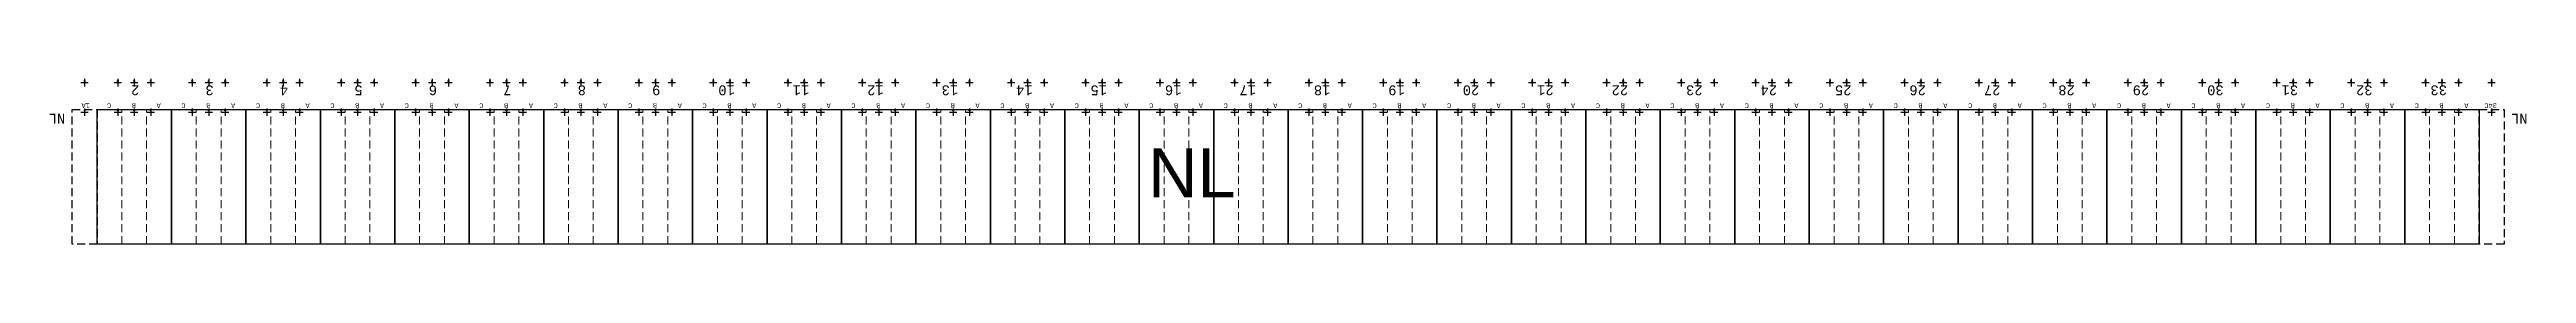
# Model space of a CAD drawing. Header units: millimetres. Extents: x 943 to 655635, y 611 to 177910.
# Drawn here: x 368419 to 469834, y 82060 to 88796 of the extents above; entities that cross this region are included whole.
import ezdxf

# ---------------------------------------------------------------- set-up
doc = ezdxf.new("R2010")
doc.units = ezdxf.units.MM
doc.linetypes.add('DASHED', pattern=[0.75, 0.5, -0.25])
doc.layers.add('Bin location transponder', color=250, linetype='Continuous')
doc.layers.add('WF_numbers', color=6, linetype='Continuous')
for name, color, linetype, lineweight in [('WF buffer', 1, 'DASHED', 30), ('WF transponder', 3, 'Continuous', 30), ('WF_all_bays', 5, 'Continuous', 30), ('WF_sketch_stock_areas', 30, 'Continuous', 30), ('WF_text', 252, 'Continuous', 30)]:
    doc.layers.add(name, color=color, linetype=linetype, lineweight=lineweight)
doc.styles.add('WF_txt', font='consola.ttf')
doc.styles.add('WF_txt_notes', font='arial.ttf')

# ---------------------------------------------------------------- blocks, each defined once
blk = doc.blocks.new('Bin location transponder')
at = {"layer": 'Bin location transponder', "color": 3, "lineweight": 30}
for p, q in [((-600, 0), (600, 0)), ((-150, 300), (150, 300)), ((0, 600), (0, -600))]:
    blk.add_line(p, q, dxfattribs=at)
blk = doc.blocks.new('WF 10x18ft bay')
at = {"layer": 'WF_all_bays', "linetype": 'DASHED', "lineweight": 5, "ltscale": 650}
for p, q in [((1016, 5486), (1016, 0)), ((2032, 5486), (2032, 0))]:
    blk.add_line(p, q, dxfattribs=at)
at = {"layer": 'WF_all_bays'}
blk.add_lwpolyline([(0, 5486), (3048, 5486), (3048, 0), (0, 0)], close=True, dxfattribs=at)
at = {"layer": 'WF transponder', "xscale": 0.25, "yscale": 0.25, "zscale": 0.25, "rotation": 180.0000000062352}
for p in [(850, 100), (1524, 100), (2198, 100), (850, -1100), (1524, -1100), (2198, -1100)]:
    blk.add_blockref('Bin location transponder', p, dxfattribs=at)
at = {"layer": 'WF_numbers', "linetype": 'DASHED', "char_height": 200, "attachment_point": 1, "rotation": 0, "style": 'WF_txt'}
for s, insert in [('A', (439, -62, -723)), ('B', (1455, -62, -723)), ('C', (2471, -62, -723))]:
    blk.add_mtext_dynamic_manual_height_columns(s, width=423.53, gutter_width=2118, heights=[0], dxfattribs=dict(at, insert=insert))
blk = doc.blocks.new('WF 40x216in buffer')
at = {"layer": 'WF buffer', "ltscale": 650}
blk.add_lwpolyline([(0, 5486), (1016, 5486), (1016, 0), (0, 0)], close=True, dxfattribs=at)
at = {"layer": 'WF transponder', "xscale": 0.25, "yscale": 0.25, "zscale": 0.25, "rotation": 180.0000000062352}
for p in [(508, 100), (508, -1100)]:
    blk.add_blockref('Bin location transponder', p, dxfattribs=at)

msp = doc.modelspace()

# ---------------------------------------------------------------- block references
at = {"layer": 'WF_all_bays', "rotation": 179.9999999999069}
for p in [(373411, 87546, -162219), (376459, 87546, -162219), (379507, 87546, -162219), (382555, 87546, -162219), (385603, 87546, -162219), (388651, 87546, -162219), (391699, 87546, -162219), (394747, 87546, -162219), (397795, 87546, -162219), (400843, 87546, -162219), (403891, 87546, -162219), (406939, 87546, -162219), (409987, 87546, -162219), (413035, 87546, -162219), (416083, 87546, -162219), (419131, 87546, -162219), (422179, 87546, -162219), (425227, 87546, -162219), (428275, 87546, -162219), (431323, 87546, -162219), (434371, 87546, -162219), (437419, 87546, -162219), (440467, 87546, -162219), (443515, 87546, -162219), (446563, 87546, -162219), (449611, 87546, -162219), (452659, 87546, -162219), (455707, 87546, -162219), (458755, 87546, -162219), (461803, 87546, -162219), (464851, 87546, -162219), (467899, 87546, -162219)]:
    msp.add_blockref('WF 10x18ft bay', p, dxfattribs=at)
at = {"layer": 'WF_sketch_stock_areas'}
for p, rotation in [((370363, 87546, -162219), 179.9999999995806), ((468915, 87546, -162219), 179.9999999995335)]:
    msp.add_blockref('WF 40x216in buffer', p, dxfattribs=dict(at, rotation=rotation))

# ---------------------------------------------------------------- texts
at = {"layer": 'WF_numbers', "linetype": 'DASHED', "rotation": 180, "style": 'WF_txt'}
for s, insert, char_height, attachment_point in [('2', (372094, 88134, -162219), 400, 1), ('3', (375142, 88134, -162219), 400, 1), ('4', (378190, 88134, -162219), 400, 1), ('5', (381238, 88134, -162219), 400, 1), ('6', (384286, 88134, -162219), 400, 1), ('7', (387334, 88134, -162219), 400, 1), ('8', (390382, 88134, -162219), 400, 1), ('9', (393430, 88134, -162219), 400, 1), ('10', (396478, 88134, -162219), 400, 1), ('11', (399526, 88134, -162219), 400, 1), ('12', (402574, 88134, -162219), 400, 1), ('13', (405622, 88134, -162219), 400, 1), ('14', (408670, 88134, -162219), 400, 1), ('15', (411718, 88134, -162219), 400, 1), ('16', (414766, 88134, -162219), 400, 1), ('17', (417814, 88134, -162219), 400, 1), ('18', (420862, 88134, -162219), 400, 1), ('19', (423910, 88134, -162219), 400, 1), ('20', (426958, 88134, -162219), 400, 1), ('21', (430006, 88134, -162219), 400, 1), ('22', (433054, 88134, -162219), 400, 1), ('23', (436102, 88134, -162219), 400, 1), ('24', (439150, 88134, -162219), 400, 1), ('25', (442198, 88134, -162219), 400, 1), ('26', (445246, 88134, -162219), 400, 1), ('27', (448294, 88134, -162219), 400, 1), ('28', (451342, 88134, -162219), 400, 1), ('29', (454390, 88134, -162219), 400, 1), ('30', (457438, 88134, -162219), 400, 1), ('31', (460486, 88134, -162219), 400, 1), ('32', (463534, 88134, -162219), 400, 1), ('33', (466582, 88134, -162219), 400, 1), ('NL', (369061, 86974, -324439), 400, 1), ('1A', (370068, 87609, -162943), 200, 1), ('34C', (468620, 87609, -162943), 200, 1), ('NL', (469201, 86974, -486658), 400, 3)]:
    msp.add_mtext_dynamic_manual_height_columns(s, width=423.53, gutter_width=2118, heights=[0], dxfattribs=dict(at, insert=insert, char_height=char_height, attachment_point=attachment_point))
at = {"layer": 'WF_text', "insert": (413403, 85963, -162581), "char_height": 2000, "attachment_point": 1, "style": 'WF_txt_notes'}
msp.add_mtext_dynamic_manual_height_columns('NL', width=1096.38, gutter_width=2118, heights=[0], dxfattribs=at)

doc.saveas('drawing.dxf')
